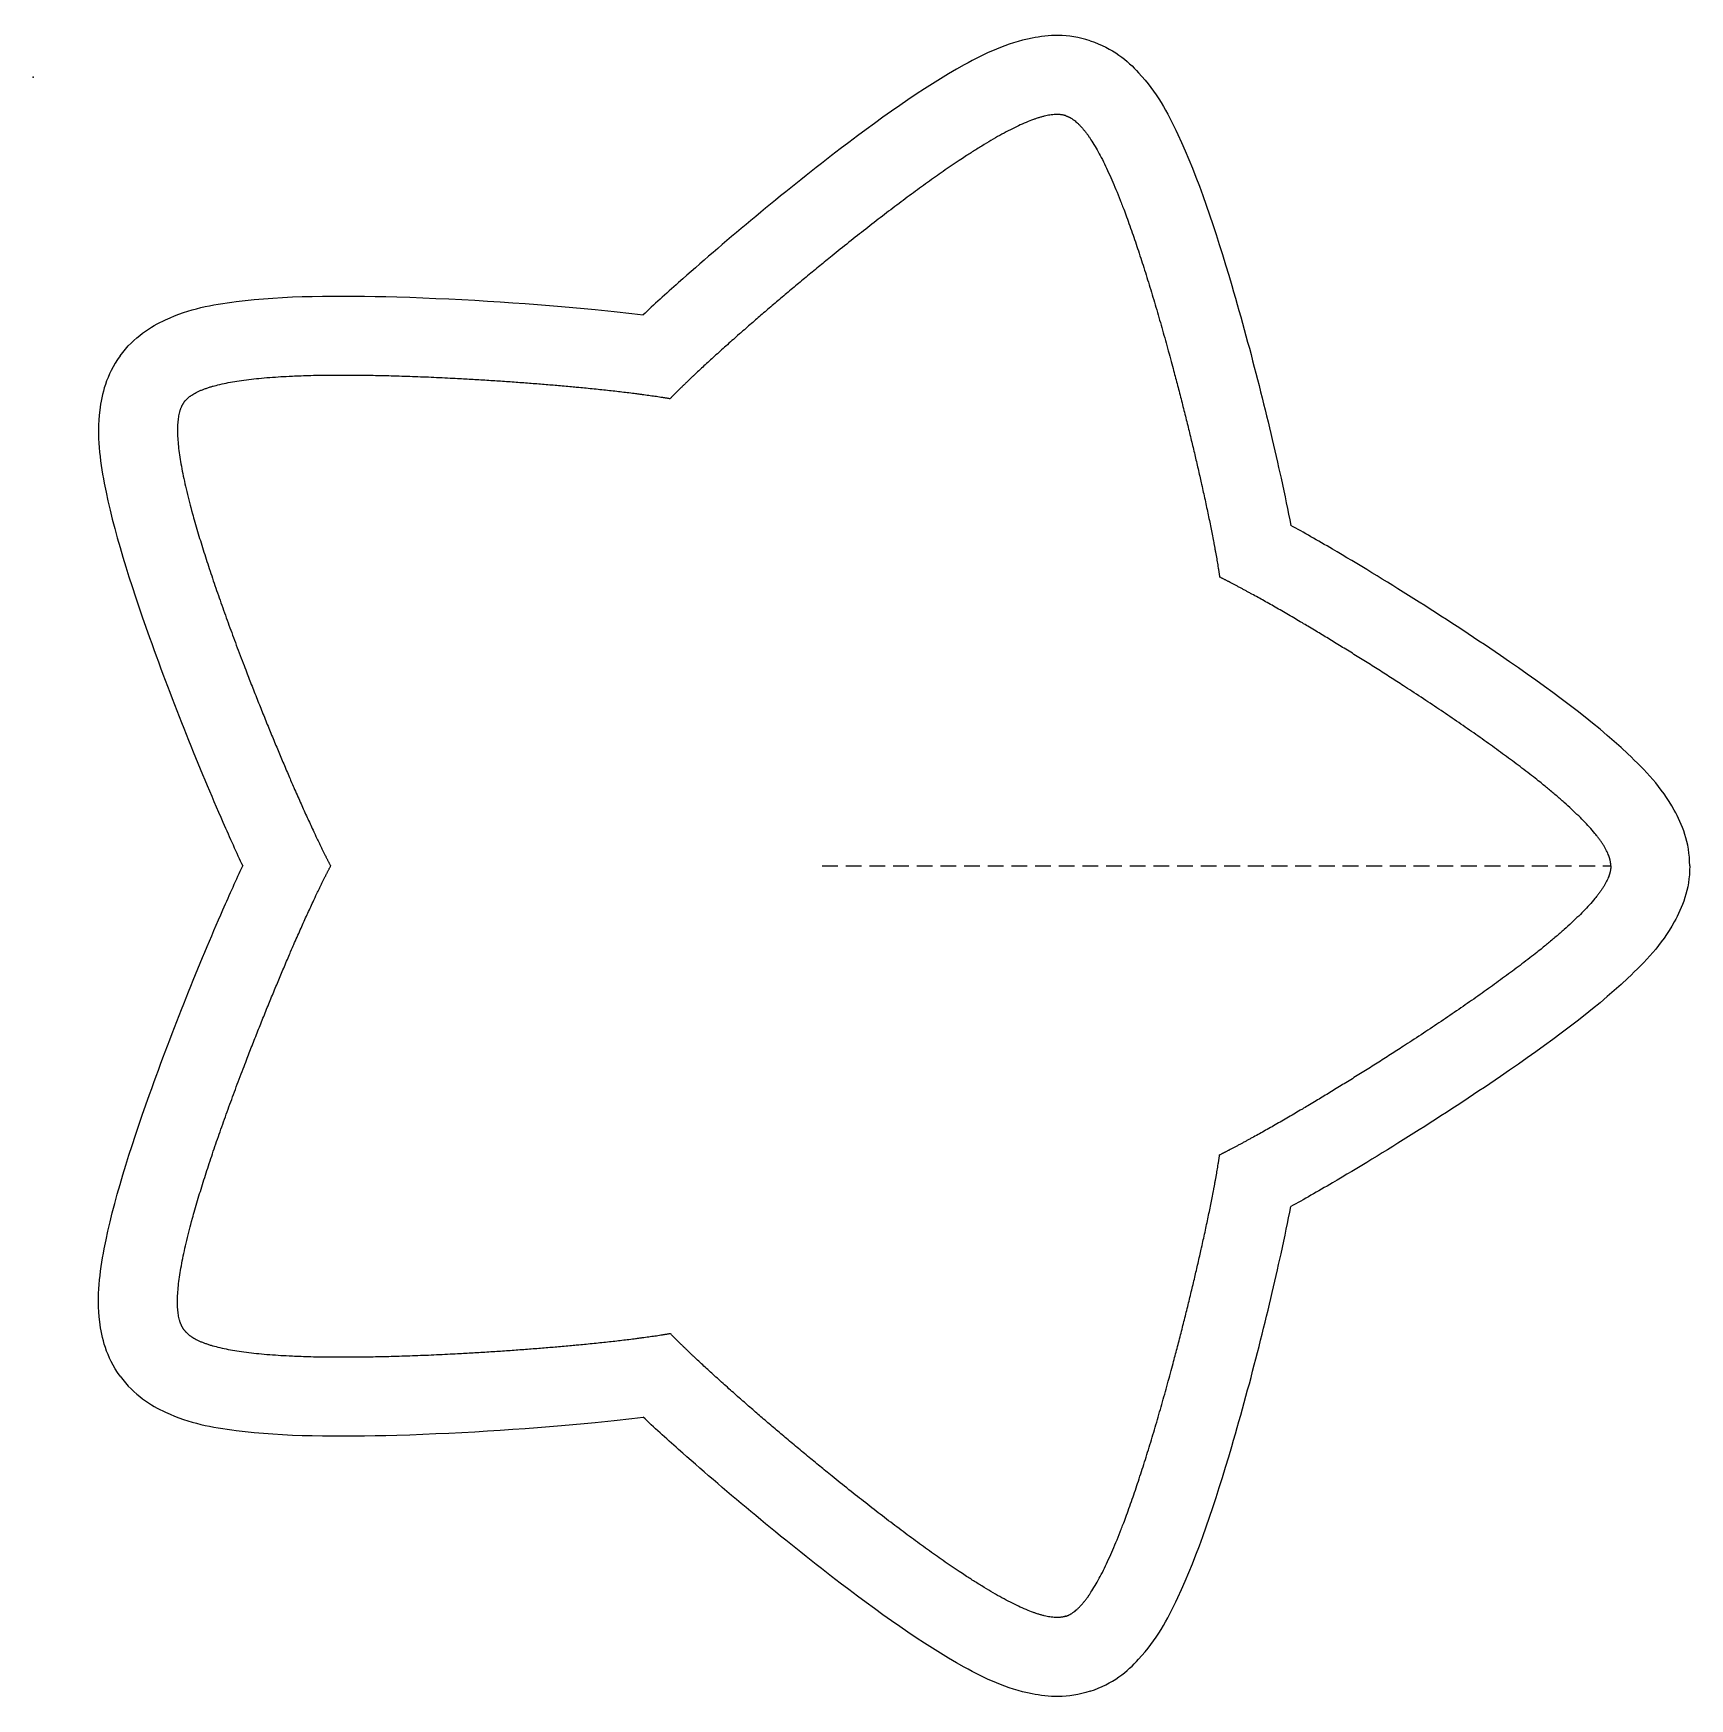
# Model space of a CAD drawing. Header units: millimetres. Extents: x 0 to 52.5, y -51.4 to 1.4.
import ezdxf

# ---------------------------------------------------------------- set-up
doc = ezdxf.new("R2010")
doc.units = ezdxf.units.MM
doc.linetypes.add('DASHED', pattern=[0.75, 0.5, -0.25])
doc.layers.get('0').update_dxf_attribs({"linetype": 'CONTINUOUS'})

msp = doc.modelspace()

# ---------------------------------------------------------------- linework, layer by layer
at = {"linetype": 'DASHED'}
msp.add_line((25, -25), (50, -25), dxfattribs=at)
msp.add_line((25, -25), (50, -25), dxfattribs=at)
msp.add_line((25, -25), (50, -25), dxfattribs=at)
msp.add_line((25, -25), (50, -25), dxfattribs=at)
msp.add_line((25, -25), (50, -25), dxfattribs=at)
msp.add_line((25, -25), (50, -25), dxfattribs=at)
msp.add_line((25, -25), (50, -25), dxfattribs=at)
msp.add_line((25, -25), (50, -25), dxfattribs=at)
for points, degree, knots in [([(33.498, 1.154), (32.778, 1.388), (32.161, 1.334), (31.66, 1.236), (30.83, 1.072), (30.191, 0.76), (29.506, 0.385), (28.19, -0.335), (26.767, -1.36), (25.304, -2.488), (23.568, -3.826), (21.829, -5.285), (20.452, -6.51), (20.044, -6.872), (19.667, -7.215), (19.326, -7.536)], 3, [0, 0, 0, 0, 0.0833903, 0.0833903, 0.0833903, 0.2216552, 0.2216552, 0.2216552, 0.487258, 0.487258, 0.487258, 0.802374, 0.802374, 0.802374, 0.895626, 0.895626, 0.895626, 0.895626]), ([(33.498, 1.154), (32.778, 1.388), (32.161, 1.334), (31.66, 1.236), (30.83, 1.072), (30.191, 0.76), (29.506, 0.385), (28.19, -0.335), (26.767, -1.36), (25.304, -2.488), (23.568, -3.826), (21.829, -5.285), (20.452, -6.51), (20.044, -6.872), (19.667, -7.215), (19.326, -7.536)], 3, [0, 0, 0, 0, 0.0833903, 0.0833903, 0.0833903, 0.2216552, 0.2216552, 0.2216552, 0.487258, 0.487258, 0.487258, 0.802374, 0.802374, 0.802374, 0.895626, 0.895626, 0.895626, 0.895626]), ([(33.498, 1.154), (32.778, 1.388), (32.161, 1.334), (31.66, 1.236), (30.83, 1.072), (30.191, 0.76), (29.506, 0.385), (28.19, -0.335), (26.767, -1.36), (25.304, -2.488), (23.568, -3.826), (21.829, -5.285), (20.452, -6.51), (20.044, -6.872), (19.667, -7.215), (19.326, -7.536)], 3, [0, 0, 0, 0, 0.0833903, 0.0833903, 0.0833903, 0.2216552, 0.2216552, 0.2216552, 0.487258, 0.487258, 0.487258, 0.802374, 0.802374, 0.802374, 0.895626, 0.895626, 0.895626, 0.895626]), ([(33.498, 1.154), (32.778, 1.388), (32.161, 1.334), (31.66, 1.236), (30.83, 1.072), (30.191, 0.76), (29.506, 0.385), (28.19, -0.335), (26.767, -1.36), (25.304, -2.488), (23.568, -3.826), (21.829, -5.285), (20.452, -6.51), (20.044, -6.872), (19.667, -7.215), (19.326, -7.536)], 3, [0, 0, 0, 0, 0.0833903, 0.0833903, 0.0833903, 0.2216552, 0.2216552, 0.2216552, 0.487258, 0.487258, 0.487258, 0.802374, 0.802374, 0.802374, 0.895626, 0.895626, 0.895626, 0.895626]), ([(33.498, 1.154), (32.778, 1.388), (32.161, 1.334), (31.66, 1.236), (30.83, 1.072), (30.191, 0.76), (29.506, 0.385), (28.19, -0.335), (26.767, -1.36), (25.304, -2.488), (23.568, -3.826), (21.829, -5.285), (20.452, -6.51), (20.044, -6.872), (19.667, -7.215), (19.326, -7.536)], 3, [0, 0, 0, 0, 0.0833903, 0.0833903, 0.0833903, 0.2216552, 0.2216552, 0.2216552, 0.487258, 0.487258, 0.487258, 0.802374, 0.802374, 0.802374, 0.895626, 0.895626, 0.895626, 0.895626]), ([(33.498, 1.154), (32.778, 1.388), (32.161, 1.334), (31.66, 1.236), (30.83, 1.072), (30.191, 0.76), (29.506, 0.385), (28.19, -0.335), (26.767, -1.36), (25.304, -2.488), (23.568, -3.826), (21.829, -5.285), (20.452, -6.51), (20.044, -6.872), (19.667, -7.215), (19.326, -7.536)], 3, [0, 0, 0, 0, 0.0833903, 0.0833903, 0.0833903, 0.2216552, 0.2216552, 0.2216552, 0.487258, 0.487258, 0.487258, 0.802374, 0.802374, 0.802374, 0.895626, 0.895626, 0.895626, 0.895626]), ([(33.498, 1.154), (32.778, 1.388), (32.161, 1.334), (31.66, 1.236), (30.83, 1.072), (30.191, 0.76), (29.506, 0.385), (28.19, -0.335), (26.767, -1.36), (25.304, -2.488), (23.568, -3.826), (21.829, -5.285), (20.452, -6.51), (20.044, -6.872), (19.667, -7.215), (19.326, -7.536)], 3, [0, 0, 0, 0, 0.0833903, 0.0833903, 0.0833903, 0.2216552, 0.2216552, 0.2216552, 0.487258, 0.487258, 0.487258, 0.802374, 0.802374, 0.802374, 0.895626, 0.895626, 0.895626, 0.895626]), ([(33.498, 1.154), (32.778, 1.388), (32.161, 1.334), (31.66, 1.236), (30.83, 1.072), (30.191, 0.76), (29.506, 0.385), (28.19, -0.335), (26.767, -1.36), (25.304, -2.488), (23.568, -3.826), (21.829, -5.285), (20.452, -6.51), (20.044, -6.872), (19.667, -7.215), (19.326, -7.536)], 3, [0, 0, 0, 0, 0.0833903, 0.0833903, 0.0833903, 0.2216552, 0.2216552, 0.2216552, 0.487258, 0.487258, 0.487258, 0.802374, 0.802374, 0.802374, 0.895626, 0.895626, 0.895626, 0.895626]), ([(33.498, 1.154), (34.218, 0.92), (34.686, 0.514), (35.033, 0.14), (35.609, -0.48), (35.942, -1.109), (36.276, -1.815), (36.917, -3.17), (37.466, -4.837), (37.986, -6.609), (38.604, -8.712), (39.153, -10.914), (39.548, -12.714), (39.665, -13.247), (39.768, -13.747), (39.856, -14.207)], 3, [0, 0, 0, 0, 0.0833903, 0.0833903, 0.0833903, 0.2216552, 0.2216552, 0.2216552, 0.487258, 0.487258, 0.487258, 0.802374, 0.802374, 0.802374, 0.895626, 0.895626, 0.895626, 0.895626]), ([(33.498, 1.154), (34.218, 0.92), (34.686, 0.514), (35.033, 0.14), (35.609, -0.48), (35.942, -1.109), (36.276, -1.815), (36.917, -3.17), (37.466, -4.837), (37.986, -6.609), (38.604, -8.712), (39.153, -10.914), (39.548, -12.714), (39.665, -13.247), (39.768, -13.747), (39.856, -14.207)], 3, [0, 0, 0, 0, 0.0833903, 0.0833903, 0.0833903, 0.2216552, 0.2216552, 0.2216552, 0.487258, 0.487258, 0.487258, 0.802374, 0.802374, 0.802374, 0.895626, 0.895626, 0.895626, 0.895626]), ([(33.498, 1.154), (34.218, 0.92), (34.686, 0.514), (35.033, 0.14), (35.609, -0.48), (35.942, -1.109), (36.276, -1.815), (36.917, -3.17), (37.466, -4.837), (37.986, -6.609), (38.604, -8.712), (39.153, -10.914), (39.548, -12.714), (39.665, -13.247), (39.768, -13.747), (39.856, -14.207)], 3, [0, 0, 0, 0, 0.0833903, 0.0833903, 0.0833903, 0.2216552, 0.2216552, 0.2216552, 0.487258, 0.487258, 0.487258, 0.802374, 0.802374, 0.802374, 0.895626, 0.895626, 0.895626, 0.895626]), ([(33.498, 1.154), (34.218, 0.92), (34.686, 0.514), (35.033, 0.14), (35.609, -0.48), (35.942, -1.109), (36.276, -1.815), (36.917, -3.17), (37.466, -4.837), (37.986, -6.609), (38.604, -8.712), (39.153, -10.914), (39.548, -12.714), (39.665, -13.247), (39.768, -13.747), (39.856, -14.207)], 3, [0, 0, 0, 0, 0.0833903, 0.0833903, 0.0833903, 0.2216552, 0.2216552, 0.2216552, 0.487258, 0.487258, 0.487258, 0.802374, 0.802374, 0.802374, 0.895626, 0.895626, 0.895626, 0.895626]), ([(33.498, 1.154), (34.218, 0.92), (34.686, 0.514), (35.033, 0.14), (35.609, -0.48), (35.942, -1.109), (36.276, -1.815), (36.917, -3.17), (37.466, -4.837), (37.986, -6.609), (38.604, -8.712), (39.153, -10.914), (39.548, -12.714), (39.665, -13.247), (39.768, -13.747), (39.856, -14.207)], 3, [0, 0, 0, 0, 0.0833903, 0.0833903, 0.0833903, 0.2216552, 0.2216552, 0.2216552, 0.487258, 0.487258, 0.487258, 0.802374, 0.802374, 0.802374, 0.895626, 0.895626, 0.895626, 0.895626]), ([(33.498, 1.154), (34.218, 0.92), (34.686, 0.514), (35.033, 0.14), (35.609, -0.48), (35.942, -1.109), (36.276, -1.815), (36.917, -3.17), (37.466, -4.837), (37.986, -6.609), (38.604, -8.712), (39.153, -10.914), (39.548, -12.714), (39.665, -13.247), (39.768, -13.747), (39.856, -14.207)], 3, [0, 0, 0, 0, 0.0833903, 0.0833903, 0.0833903, 0.2216552, 0.2216552, 0.2216552, 0.487258, 0.487258, 0.487258, 0.802374, 0.802374, 0.802374, 0.895626, 0.895626, 0.895626, 0.895626]), ([(33.498, 1.154), (34.218, 0.92), (34.686, 0.514), (35.033, 0.14), (35.609, -0.48), (35.942, -1.109), (36.276, -1.815), (36.917, -3.17), (37.466, -4.837), (37.986, -6.609), (38.604, -8.712), (39.153, -10.914), (39.548, -12.714), (39.665, -13.247), (39.768, -13.747), (39.856, -14.207)], 3, [0, 0, 0, 0, 0.0833903, 0.0833903, 0.0833903, 0.2216552, 0.2216552, 0.2216552, 0.487258, 0.487258, 0.487258, 0.802374, 0.802374, 0.802374, 0.895626, 0.895626, 0.895626, 0.895626]), ([(33.498, 1.154), (34.218, 0.92), (34.686, 0.514), (35.033, 0.14), (35.609, -0.48), (35.942, -1.109), (36.276, -1.815), (36.917, -3.17), (37.466, -4.837), (37.986, -6.609), (38.604, -8.712), (39.153, -10.914), (39.548, -12.714), (39.665, -13.247), (39.768, -13.747), (39.856, -14.207)], 3, [0, 0, 0, 0, 0.0833903, 0.0833903, 0.0833903, 0.2216552, 0.2216552, 0.2216552, 0.487258, 0.487258, 0.487258, 0.802374, 0.802374, 0.802374, 0.895626, 0.895626, 0.895626, 0.895626]), ([(32.725, -1.224), (32.501, -1.151), (31.919, -1.173), (30.647, -1.713), (28.306, -3.269), (24.998, -5.872), (22.587, -7.927), (21.185, -9.2), (20.478, -9.888), (20.187, -10.186)], 5, [0, 0, 0, 0, 0, 0, 0.2, 0.4, 0.6, 0.8, 0.989532, 0.989532, 0.989532, 0.989532, 0.989532, 0.989532]), ([(32.725, -1.224), (32.501, -1.151), (31.919, -1.173), (30.647, -1.713), (28.306, -3.269), (24.998, -5.872), (22.587, -7.927), (21.185, -9.2), (20.478, -9.888), (20.187, -10.186)], 5, [0, 0, 0, 0, 0, 0, 0.2, 0.4, 0.6, 0.8, 0.989532, 0.989532, 0.989532, 0.989532, 0.989532, 0.989532]), ([(32.725, -1.224), (32.501, -1.151), (31.919, -1.173), (30.647, -1.713), (28.306, -3.269), (24.998, -5.872), (22.587, -7.927), (21.185, -9.2), (20.478, -9.888), (20.187, -10.186)], 5, [0, 0, 0, 0, 0, 0, 0.2, 0.4, 0.6, 0.8, 0.989532, 0.989532, 0.989532, 0.989532, 0.989532, 0.989532]), ([(32.725, -1.224), (32.501, -1.151), (31.919, -1.173), (30.647, -1.713), (28.306, -3.269), (24.998, -5.872), (22.587, -7.927), (21.185, -9.2), (20.478, -9.888), (20.187, -10.186)], 5, [0, 0, 0, 0, 0, 0, 0.2, 0.4, 0.6, 0.8, 0.989532, 0.989532, 0.989532, 0.989532, 0.989532, 0.989532]), ([(32.725, -1.224), (32.501, -1.151), (31.919, -1.173), (30.647, -1.713), (28.306, -3.269), (24.998, -5.872), (22.587, -7.927), (21.185, -9.2), (20.478, -9.888), (20.187, -10.186)], 5, [0, 0, 0, 0, 0, 0, 0.2, 0.4, 0.6, 0.8, 0.989532, 0.989532, 0.989532, 0.989532, 0.989532, 0.989532]), ([(32.725, -1.224), (32.501, -1.151), (31.919, -1.173), (30.647, -1.713), (28.306, -3.269), (24.998, -5.872), (22.587, -7.927), (21.185, -9.2), (20.478, -9.888), (20.187, -10.186)], 5, [0, 0, 0, 0, 0, 0, 0.2, 0.4, 0.6, 0.8, 0.989532, 0.989532, 0.989532, 0.989532, 0.989532, 0.989532]), ([(32.725, -1.224), (32.501, -1.151), (31.919, -1.173), (30.647, -1.713), (28.306, -3.269), (24.998, -5.872), (22.587, -7.927), (21.185, -9.2), (20.478, -9.888), (20.187, -10.186)], 5, [0, 0, 0, 0, 0, 0, 0.2, 0.4, 0.6, 0.8, 0.989532, 0.989532, 0.989532, 0.989532, 0.989532, 0.989532]), ([(32.725, -1.224), (32.501, -1.151), (31.919, -1.173), (30.647, -1.713), (28.306, -3.269), (24.998, -5.872), (22.587, -7.927), (21.185, -9.2), (20.478, -9.888), (20.187, -10.186)], 5, [0, 0, 0, 0, 0, 0, 0.2, 0.4, 0.6, 0.8, 0.989532, 0.989532, 0.989532, 0.989532, 0.989532, 0.989532]), ([(32.725, -1.224), (32.95, -1.297), (33.407, -1.657), (34.119, -2.841), (35.098, -5.476), (36.245, -9.526), (36.987, -12.606), (37.373, -14.46), (37.541, -15.432), (37.602, -15.844)], 5, [0, 0, 0, 0, 0, 0, 0.2, 0.4, 0.6, 0.8, 0.989532, 0.989532, 0.989532, 0.989532, 0.989532, 0.989532]), ([(32.725, -1.224), (32.95, -1.297), (33.407, -1.657), (34.119, -2.841), (35.098, -5.476), (36.245, -9.526), (36.987, -12.606), (37.373, -14.46), (37.541, -15.432), (37.602, -15.844)], 5, [0, 0, 0, 0, 0, 0, 0.2, 0.4, 0.6, 0.8, 0.989532, 0.989532, 0.989532, 0.989532, 0.989532, 0.989532]), ([(32.725, -1.224), (32.95, -1.297), (33.407, -1.657), (34.119, -2.841), (35.098, -5.476), (36.245, -9.526), (36.987, -12.606), (37.373, -14.46), (37.541, -15.432), (37.602, -15.844)], 5, [0, 0, 0, 0, 0, 0, 0.2, 0.4, 0.6, 0.8, 0.989532, 0.989532, 0.989532, 0.989532, 0.989532, 0.989532]), ([(32.725, -1.224), (32.95, -1.297), (33.407, -1.657), (34.119, -2.841), (35.098, -5.476), (36.245, -9.526), (36.987, -12.606), (37.373, -14.46), (37.541, -15.432), (37.602, -15.844)], 5, [0, 0, 0, 0, 0, 0, 0.2, 0.4, 0.6, 0.8, 0.989532, 0.989532, 0.989532, 0.989532, 0.989532, 0.989532]), ([(32.725, -1.224), (32.95, -1.297), (33.407, -1.657), (34.119, -2.841), (35.098, -5.476), (36.245, -9.526), (36.987, -12.606), (37.373, -14.46), (37.541, -15.432), (37.602, -15.844)], 5, [0, 0, 0, 0, 0, 0, 0.2, 0.4, 0.6, 0.8, 0.989532, 0.989532, 0.989532, 0.989532, 0.989532, 0.989532]), ([(32.725, -1.224), (32.95, -1.297), (33.407, -1.657), (34.119, -2.841), (35.098, -5.476), (36.245, -9.526), (36.987, -12.606), (37.373, -14.46), (37.541, -15.432), (37.602, -15.844)], 5, [0, 0, 0, 0, 0, 0, 0.2, 0.4, 0.6, 0.8, 0.989532, 0.989532, 0.989532, 0.989532, 0.989532, 0.989532]), ([(32.725, -1.224), (32.95, -1.297), (33.407, -1.657), (34.119, -2.841), (35.098, -5.476), (36.245, -9.526), (36.987, -12.606), (37.373, -14.46), (37.541, -15.432), (37.602, -15.844)], 5, [0, 0, 0, 0, 0, 0, 0.2, 0.4, 0.6, 0.8, 0.989532, 0.989532, 0.989532, 0.989532, 0.989532, 0.989532]), ([(32.725, -1.224), (32.95, -1.297), (33.407, -1.657), (34.119, -2.841), (35.098, -5.476), (36.245, -9.526), (36.987, -12.606), (37.373, -14.46), (37.541, -15.432), (37.602, -15.844)], 5, [0, 0, 0, 0, 0, 0, 0.2, 0.4, 0.6, 0.8, 0.989532, 0.989532, 0.989532, 0.989532, 0.989532, 0.989532]), ([(2.752, -8.836), (3.197, -8.223), (3.728, -7.904), (4.191, -7.689), (4.959, -7.334), (5.659, -7.211), (6.434, -7.112), (7.921, -6.921), (9.676, -6.913), (11.522, -6.966), (13.713, -7.029), (15.977, -7.187), (17.811, -7.368), (18.354, -7.421), (18.861, -7.477), (19.326, -7.536)], 3, [0, 0, 0, 0, 0.0833903, 0.0833903, 0.0833903, 0.2216552, 0.2216552, 0.2216552, 0.487258, 0.487258, 0.487258, 0.802374, 0.802374, 0.802374, 0.895626, 0.895626, 0.895626, 0.895626]), ([(2.752, -8.836), (3.197, -8.223), (3.728, -7.904), (4.191, -7.689), (4.959, -7.334), (5.659, -7.211), (6.434, -7.112), (7.921, -6.921), (9.676, -6.913), (11.522, -6.966), (13.713, -7.029), (15.977, -7.187), (17.811, -7.368), (18.354, -7.421), (18.861, -7.477), (19.326, -7.536)], 3, [0, 0, 0, 0, 0.0833903, 0.0833903, 0.0833903, 0.2216552, 0.2216552, 0.2216552, 0.487258, 0.487258, 0.487258, 0.802374, 0.802374, 0.802374, 0.895626, 0.895626, 0.895626, 0.895626]), ([(2.752, -8.836), (3.197, -8.223), (3.728, -7.904), (4.191, -7.689), (4.959, -7.334), (5.659, -7.211), (6.434, -7.112), (7.921, -6.921), (9.676, -6.913), (11.522, -6.966), (13.713, -7.029), (15.977, -7.187), (17.811, -7.368), (18.354, -7.421), (18.861, -7.477), (19.326, -7.536)], 3, [0, 0, 0, 0, 0.0833903, 0.0833903, 0.0833903, 0.2216552, 0.2216552, 0.2216552, 0.487258, 0.487258, 0.487258, 0.802374, 0.802374, 0.802374, 0.895626, 0.895626, 0.895626, 0.895626]), ([(2.752, -8.836), (3.197, -8.223), (3.728, -7.904), (4.191, -7.689), (4.959, -7.334), (5.659, -7.211), (6.434, -7.112), (7.921, -6.921), (9.676, -6.913), (11.522, -6.966), (13.713, -7.029), (15.977, -7.187), (17.811, -7.368), (18.354, -7.421), (18.861, -7.477), (19.326, -7.536)], 3, [0, 0, 0, 0, 0.0833903, 0.0833903, 0.0833903, 0.2216552, 0.2216552, 0.2216552, 0.487258, 0.487258, 0.487258, 0.802374, 0.802374, 0.802374, 0.895626, 0.895626, 0.895626, 0.895626]), ([(2.752, -8.836), (3.197, -8.223), (3.728, -7.904), (4.191, -7.689), (4.959, -7.334), (5.659, -7.211), (6.434, -7.112), (7.921, -6.921), (9.676, -6.913), (11.522, -6.966), (13.713, -7.029), (15.977, -7.187), (17.811, -7.368), (18.354, -7.421), (18.861, -7.477), (19.326, -7.536)], 3, [0, 0, 0, 0, 0.0833903, 0.0833903, 0.0833903, 0.2216552, 0.2216552, 0.2216552, 0.487258, 0.487258, 0.487258, 0.802374, 0.802374, 0.802374, 0.895626, 0.895626, 0.895626, 0.895626]), ([(2.752, -8.836), (3.197, -8.223), (3.728, -7.904), (4.191, -7.689), (4.959, -7.334), (5.659, -7.211), (6.434, -7.112), (7.921, -6.921), (9.676, -6.913), (11.522, -6.966), (13.713, -7.029), (15.977, -7.187), (17.811, -7.368), (18.354, -7.421), (18.861, -7.477), (19.326, -7.536)], 3, [0, 0, 0, 0, 0.0833903, 0.0833903, 0.0833903, 0.2216552, 0.2216552, 0.2216552, 0.487258, 0.487258, 0.487258, 0.802374, 0.802374, 0.802374, 0.895626, 0.895626, 0.895626, 0.895626]), ([(2.752, -8.836), (3.197, -8.223), (3.728, -7.904), (4.191, -7.689), (4.959, -7.334), (5.659, -7.211), (6.434, -7.112), (7.921, -6.921), (9.676, -6.913), (11.522, -6.966), (13.713, -7.029), (15.977, -7.187), (17.811, -7.368), (18.354, -7.421), (18.861, -7.477), (19.326, -7.536)], 3, [0, 0, 0, 0, 0.0833903, 0.0833903, 0.0833903, 0.2216552, 0.2216552, 0.2216552, 0.487258, 0.487258, 0.487258, 0.802374, 0.802374, 0.802374, 0.895626, 0.895626, 0.895626, 0.895626]), ([(2.752, -8.836), (3.197, -8.223), (3.728, -7.904), (4.191, -7.689), (4.959, -7.334), (5.659, -7.211), (6.434, -7.112), (7.921, -6.921), (9.676, -6.913), (11.522, -6.966), (13.713, -7.029), (15.977, -7.187), (17.811, -7.368), (18.354, -7.421), (18.861, -7.477), (19.326, -7.536)], 3, [0, 0, 0, 0, 0.0833903, 0.0833903, 0.0833903, 0.2216552, 0.2216552, 0.2216552, 0.487258, 0.487258, 0.487258, 0.802374, 0.802374, 0.802374, 0.895626, 0.895626, 0.895626, 0.895626]), ([(2.752, -8.836), (2.307, -9.449), (2.167, -10.052), (2.106, -10.559), (2.005, -11.399), (2.105, -12.103), (2.25, -12.87), (2.528, -14.344), (3.063, -16.015), (3.684, -17.755), (4.42, -19.819), (5.27, -21.923), (6.009, -23.612), (6.228, -24.111), (6.438, -24.576), (6.637, -25)], 3, [0, 0, 0, 0, 0.0833903, 0.0833903, 0.0833903, 0.2216552, 0.2216552, 0.2216552, 0.487258, 0.487258, 0.487258, 0.802374, 0.802374, 0.802374, 0.895626, 0.895626, 0.895626, 0.895626]), ([(2.752, -8.836), (2.307, -9.449), (2.167, -10.052), (2.106, -10.559), (2.005, -11.399), (2.105, -12.103), (2.25, -12.87), (2.528, -14.344), (3.063, -16.015), (3.684, -17.755), (4.42, -19.819), (5.27, -21.923), (6.009, -23.612), (6.228, -24.111), (6.438, -24.576), (6.637, -25)], 3, [0, 0, 0, 0, 0.0833903, 0.0833903, 0.0833903, 0.2216552, 0.2216552, 0.2216552, 0.487258, 0.487258, 0.487258, 0.802374, 0.802374, 0.802374, 0.895626, 0.895626, 0.895626, 0.895626]), ([(2.752, -8.836), (2.307, -9.449), (2.167, -10.052), (2.106, -10.559), (2.005, -11.399), (2.105, -12.103), (2.25, -12.87), (2.528, -14.344), (3.063, -16.015), (3.684, -17.755), (4.42, -19.819), (5.27, -21.923), (6.009, -23.612), (6.228, -24.111), (6.438, -24.576), (6.637, -25)], 3, [0, 0, 0, 0, 0.0833903, 0.0833903, 0.0833903, 0.2216552, 0.2216552, 0.2216552, 0.487258, 0.487258, 0.487258, 0.802374, 0.802374, 0.802374, 0.895626, 0.895626, 0.895626, 0.895626]), ([(2.752, -8.836), (2.307, -9.449), (2.167, -10.052), (2.106, -10.559), (2.005, -11.399), (2.105, -12.103), (2.25, -12.87), (2.528, -14.344), (3.063, -16.015), (3.684, -17.755), (4.42, -19.819), (5.27, -21.923), (6.009, -23.612), (6.228, -24.111), (6.438, -24.576), (6.637, -25)], 3, [0, 0, 0, 0, 0.0833903, 0.0833903, 0.0833903, 0.2216552, 0.2216552, 0.2216552, 0.487258, 0.487258, 0.487258, 0.802374, 0.802374, 0.802374, 0.895626, 0.895626, 0.895626, 0.895626]), ([(2.752, -8.836), (2.307, -9.449), (2.167, -10.052), (2.106, -10.559), (2.005, -11.399), (2.105, -12.103), (2.25, -12.87), (2.528, -14.344), (3.063, -16.015), (3.684, -17.755), (4.42, -19.819), (5.27, -21.923), (6.009, -23.612), (6.228, -24.111), (6.438, -24.576), (6.637, -25)], 3, [0, 0, 0, 0, 0.0833903, 0.0833903, 0.0833903, 0.2216552, 0.2216552, 0.2216552, 0.487258, 0.487258, 0.487258, 0.802374, 0.802374, 0.802374, 0.895626, 0.895626, 0.895626, 0.895626]), ([(2.752, -8.836), (2.307, -9.449), (2.167, -10.052), (2.106, -10.559), (2.005, -11.399), (2.105, -12.103), (2.25, -12.87), (2.528, -14.344), (3.063, -16.015), (3.684, -17.755), (4.42, -19.819), (5.27, -21.923), (6.009, -23.612), (6.228, -24.111), (6.438, -24.576), (6.637, -25)], 3, [0, 0, 0, 0, 0.0833903, 0.0833903, 0.0833903, 0.2216552, 0.2216552, 0.2216552, 0.487258, 0.487258, 0.487258, 0.802374, 0.802374, 0.802374, 0.895626, 0.895626, 0.895626, 0.895626]), ([(2.752, -8.836), (2.307, -9.449), (2.167, -10.052), (2.106, -10.559), (2.005, -11.399), (2.105, -12.103), (2.25, -12.87), (2.528, -14.344), (3.063, -16.015), (3.684, -17.755), (4.42, -19.819), (5.27, -21.923), (6.009, -23.612), (6.228, -24.111), (6.438, -24.576), (6.637, -25)], 3, [0, 0, 0, 0, 0.0833903, 0.0833903, 0.0833903, 0.2216552, 0.2216552, 0.2216552, 0.487258, 0.487258, 0.487258, 0.802374, 0.802374, 0.802374, 0.895626, 0.895626, 0.895626, 0.895626]), ([(2.752, -8.836), (2.307, -9.449), (2.167, -10.052), (2.106, -10.559), (2.005, -11.399), (2.105, -12.103), (2.25, -12.87), (2.528, -14.344), (3.063, -16.015), (3.684, -17.755), (4.42, -19.819), (5.27, -21.923), (6.009, -23.612), (6.228, -24.111), (6.438, -24.576), (6.637, -25)], 3, [0, 0, 0, 0, 0.0833903, 0.0833903, 0.0833903, 0.2216552, 0.2216552, 0.2216552, 0.487258, 0.487258, 0.487258, 0.802374, 0.802374, 0.802374, 0.895626, 0.895626, 0.895626, 0.895626]), ([(4.775, -10.305), (4.913, -10.114), (5.397, -9.791), (6.743, -9.48), (9.552, -9.363), (13.759, -9.524), (16.917, -9.77), (18.799, -9.975), (19.775, -10.116), (20.187, -10.186)], 5, [0, 0, 0, 0, 0, 0, 0.2, 0.4, 0.6, 0.8, 0.989532, 0.989532, 0.989532, 0.989532, 0.989532, 0.989532]), ([(4.775, -10.305), (4.913, -10.114), (5.397, -9.791), (6.743, -9.48), (9.552, -9.363), (13.759, -9.524), (16.917, -9.77), (18.799, -9.975), (19.775, -10.116), (20.187, -10.186)], 5, [0, 0, 0, 0, 0, 0, 0.2, 0.4, 0.6, 0.8, 0.989532, 0.989532, 0.989532, 0.989532, 0.989532, 0.989532]), ([(4.775, -10.305), (4.913, -10.114), (5.397, -9.791), (6.743, -9.48), (9.552, -9.363), (13.759, -9.524), (16.917, -9.77), (18.799, -9.975), (19.775, -10.116), (20.187, -10.186)], 5, [0, 0, 0, 0, 0, 0, 0.2, 0.4, 0.6, 0.8, 0.989532, 0.989532, 0.989532, 0.989532, 0.989532, 0.989532]), ([(4.775, -10.305), (4.913, -10.114), (5.397, -9.791), (6.743, -9.48), (9.552, -9.363), (13.759, -9.524), (16.917, -9.77), (18.799, -9.975), (19.775, -10.116), (20.187, -10.186)], 5, [0, 0, 0, 0, 0, 0, 0.2, 0.4, 0.6, 0.8, 0.989532, 0.989532, 0.989532, 0.989532, 0.989532, 0.989532]), ([(4.775, -10.305), (4.913, -10.114), (5.397, -9.791), (6.743, -9.48), (9.552, -9.363), (13.759, -9.524), (16.917, -9.77), (18.799, -9.975), (19.775, -10.116), (20.187, -10.186)], 5, [0, 0, 0, 0, 0, 0, 0.2, 0.4, 0.6, 0.8, 0.989532, 0.989532, 0.989532, 0.989532, 0.989532, 0.989532]), ([(4.775, -10.305), (4.913, -10.114), (5.397, -9.791), (6.743, -9.48), (9.552, -9.363), (13.759, -9.524), (16.917, -9.77), (18.799, -9.975), (19.775, -10.116), (20.187, -10.186)], 5, [0, 0, 0, 0, 0, 0, 0.2, 0.4, 0.6, 0.8, 0.989532, 0.989532, 0.989532, 0.989532, 0.989532, 0.989532]), ([(4.775, -10.305), (4.913, -10.114), (5.397, -9.791), (6.743, -9.48), (9.552, -9.363), (13.759, -9.524), (16.917, -9.77), (18.799, -9.975), (19.775, -10.116), (20.187, -10.186)], 5, [0, 0, 0, 0, 0, 0, 0.2, 0.4, 0.6, 0.8, 0.989532, 0.989532, 0.989532, 0.989532, 0.989532, 0.989532]), ([(4.775, -10.305), (4.913, -10.114), (5.397, -9.791), (6.743, -9.48), (9.552, -9.363), (13.759, -9.524), (16.917, -9.77), (18.799, -9.975), (19.775, -10.116), (20.187, -10.186)], 5, [0, 0, 0, 0, 0, 0, 0.2, 0.4, 0.6, 0.8, 0.989532, 0.989532, 0.989532, 0.989532, 0.989532, 0.989532]), ([(4.775, -10.305), (4.636, -10.496), (4.478, -11.057), (4.598, -12.433), (5.354, -15.14), (6.807, -19.091), (8.017, -22.019), (8.795, -23.745), (9.23, -24.63), (9.424, -25)], 5, [0, 0, 0, 0, 0, 0, 0.2, 0.4, 0.6, 0.8, 0.989532, 0.989532, 0.989532, 0.989532, 0.989532, 0.989532]), ([(4.775, -10.305), (4.636, -10.496), (4.478, -11.057), (4.598, -12.433), (5.354, -15.14), (6.807, -19.091), (8.017, -22.019), (8.795, -23.745), (9.23, -24.63), (9.424, -25)], 5, [0, 0, 0, 0, 0, 0, 0.2, 0.4, 0.6, 0.8, 0.989532, 0.989532, 0.989532, 0.989532, 0.989532, 0.989532]), ([(4.775, -10.305), (4.636, -10.496), (4.478, -11.057), (4.598, -12.433), (5.354, -15.14), (6.807, -19.091), (8.017, -22.019), (8.795, -23.745), (9.23, -24.63), (9.424, -25)], 5, [0, 0, 0, 0, 0, 0, 0.2, 0.4, 0.6, 0.8, 0.989532, 0.989532, 0.989532, 0.989532, 0.989532, 0.989532]), ([(4.775, -10.305), (4.636, -10.496), (4.478, -11.057), (4.598, -12.433), (5.354, -15.14), (6.807, -19.091), (8.017, -22.019), (8.795, -23.745), (9.23, -24.63), (9.424, -25)], 5, [0, 0, 0, 0, 0, 0, 0.2, 0.4, 0.6, 0.8, 0.989532, 0.989532, 0.989532, 0.989532, 0.989532, 0.989532]), ([(4.775, -10.305), (4.636, -10.496), (4.478, -11.057), (4.598, -12.433), (5.354, -15.14), (6.807, -19.091), (8.017, -22.019), (8.795, -23.745), (9.23, -24.63), (9.424, -25)], 5, [0, 0, 0, 0, 0, 0, 0.2, 0.4, 0.6, 0.8, 0.989532, 0.989532, 0.989532, 0.989532, 0.989532, 0.989532]), ([(4.775, -10.305), (4.636, -10.496), (4.478, -11.057), (4.598, -12.433), (5.354, -15.14), (6.807, -19.091), (8.017, -22.019), (8.795, -23.745), (9.23, -24.63), (9.424, -25)], 5, [0, 0, 0, 0, 0, 0, 0.2, 0.4, 0.6, 0.8, 0.989532, 0.989532, 0.989532, 0.989532, 0.989532, 0.989532]), ([(4.775, -10.305), (4.636, -10.496), (4.478, -11.057), (4.598, -12.433), (5.354, -15.14), (6.807, -19.091), (8.017, -22.019), (8.795, -23.745), (9.23, -24.63), (9.424, -25)], 5, [0, 0, 0, 0, 0, 0, 0.2, 0.4, 0.6, 0.8, 0.989532, 0.989532, 0.989532, 0.989532, 0.989532, 0.989532]), ([(4.775, -10.305), (4.636, -10.496), (4.478, -11.057), (4.598, -12.433), (5.354, -15.14), (6.807, -19.091), (8.017, -22.019), (8.795, -23.745), (9.23, -24.63), (9.424, -25)], 5, [0, 0, 0, 0, 0, 0, 0.2, 0.4, 0.6, 0.8, 0.989532, 0.989532, 0.989532, 0.989532, 0.989532, 0.989532]), ([(52.5, -25), (52.5, -24.243), (52.258, -23.672), (52.01, -23.227), (51.598, -22.488), (51.103, -21.976), (50.535, -21.441), (49.444, -20.412), (48.029, -19.375), (46.504, -18.332), (44.695, -17.095), (42.77, -15.892), (41.18, -14.961), (40.709, -14.685), (40.266, -14.432), (39.856, -14.207)], 3, [0, 0, 0, 0, 0.0833903, 0.0833903, 0.0833903, 0.2216552, 0.2216552, 0.2216552, 0.487258, 0.487258, 0.487258, 0.802374, 0.802374, 0.802374, 0.895626, 0.895626, 0.895626, 0.895626]), ([(52.5, -25), (52.5, -24.243), (52.258, -23.672), (52.01, -23.227), (51.598, -22.488), (51.103, -21.976), (50.535, -21.441), (49.444, -20.412), (48.029, -19.375), (46.504, -18.332), (44.695, -17.095), (42.77, -15.892), (41.18, -14.961), (40.709, -14.685), (40.266, -14.432), (39.856, -14.207)], 3, [0, 0, 0, 0, 0.0833903, 0.0833903, 0.0833903, 0.2216552, 0.2216552, 0.2216552, 0.487258, 0.487258, 0.487258, 0.802374, 0.802374, 0.802374, 0.895626, 0.895626, 0.895626, 0.895626]), ([(52.5, -25), (52.5, -24.243), (52.258, -23.672), (52.01, -23.227), (51.598, -22.488), (51.103, -21.976), (50.535, -21.441), (49.444, -20.412), (48.029, -19.375), (46.504, -18.332), (44.695, -17.095), (42.77, -15.892), (41.18, -14.961), (40.709, -14.685), (40.266, -14.432), (39.856, -14.207)], 3, [0, 0, 0, 0, 0.0833903, 0.0833903, 0.0833903, 0.2216552, 0.2216552, 0.2216552, 0.487258, 0.487258, 0.487258, 0.802374, 0.802374, 0.802374, 0.895626, 0.895626, 0.895626, 0.895626]), ([(52.5, -25), (52.5, -24.243), (52.258, -23.672), (52.01, -23.227), (51.598, -22.488), (51.103, -21.976), (50.535, -21.441), (49.444, -20.412), (48.029, -19.375), (46.504, -18.332), (44.695, -17.095), (42.77, -15.892), (41.18, -14.961), (40.709, -14.685), (40.266, -14.432), (39.856, -14.207)], 3, [0, 0, 0, 0, 0.0833903, 0.0833903, 0.0833903, 0.2216552, 0.2216552, 0.2216552, 0.487258, 0.487258, 0.487258, 0.802374, 0.802374, 0.802374, 0.895626, 0.895626, 0.895626, 0.895626]), ([(52.5, -25), (52.5, -24.243), (52.258, -23.672), (52.01, -23.227), (51.598, -22.488), (51.103, -21.976), (50.535, -21.441), (49.444, -20.412), (48.029, -19.375), (46.504, -18.332), (44.695, -17.095), (42.77, -15.892), (41.18, -14.961), (40.709, -14.685), (40.266, -14.432), (39.856, -14.207)], 3, [0, 0, 0, 0, 0.0833903, 0.0833903, 0.0833903, 0.2216552, 0.2216552, 0.2216552, 0.487258, 0.487258, 0.487258, 0.802374, 0.802374, 0.802374, 0.895626, 0.895626, 0.895626, 0.895626]), ([(52.5, -25), (52.5, -24.243), (52.258, -23.672), (52.01, -23.227), (51.598, -22.488), (51.103, -21.976), (50.535, -21.441), (49.444, -20.412), (48.029, -19.375), (46.504, -18.332), (44.695, -17.095), (42.77, -15.892), (41.18, -14.961), (40.709, -14.685), (40.266, -14.432), (39.856, -14.207)], 3, [0, 0, 0, 0, 0.0833903, 0.0833903, 0.0833903, 0.2216552, 0.2216552, 0.2216552, 0.487258, 0.487258, 0.487258, 0.802374, 0.802374, 0.802374, 0.895626, 0.895626, 0.895626, 0.895626]), ([(52.5, -25), (52.5, -24.243), (52.258, -23.672), (52.01, -23.227), (51.598, -22.488), (51.103, -21.976), (50.535, -21.441), (49.444, -20.412), (48.029, -19.375), (46.504, -18.332), (44.695, -17.095), (42.77, -15.892), (41.18, -14.961), (40.709, -14.685), (40.266, -14.432), (39.856, -14.207)], 3, [0, 0, 0, 0, 0.0833903, 0.0833903, 0.0833903, 0.2216552, 0.2216552, 0.2216552, 0.487258, 0.487258, 0.487258, 0.802374, 0.802374, 0.802374, 0.895626, 0.895626, 0.895626, 0.895626]), ([(52.5, -25), (52.5, -24.243), (52.258, -23.672), (52.01, -23.227), (51.598, -22.488), (51.103, -21.976), (50.535, -21.441), (49.444, -20.412), (48.029, -19.375), (46.504, -18.332), (44.695, -17.095), (42.77, -15.892), (41.18, -14.961), (40.709, -14.685), (40.266, -14.432), (39.856, -14.207)], 3, [0, 0, 0, 0, 0.0833903, 0.0833903, 0.0833903, 0.2216552, 0.2216552, 0.2216552, 0.487258, 0.487258, 0.487258, 0.802374, 0.802374, 0.802374, 0.895626, 0.895626, 0.895626, 0.895626]), ([(50, -25), (50, -24.764), (49.799, -24.218), (48.892, -23.175), (46.689, -21.429), (43.191, -19.087), (40.491, -17.429), (38.848, -16.49), (37.975, -16.03), (37.602, -15.844)], 5, [0, 0, 0, 0, 0, 0, 0.2, 0.4, 0.6, 0.8, 0.989532, 0.989532, 0.989532, 0.989532, 0.989532, 0.989532]), ([(50, -25), (50, -24.764), (49.799, -24.218), (48.892, -23.175), (46.689, -21.429), (43.191, -19.087), (40.491, -17.429), (38.848, -16.49), (37.975, -16.03), (37.602, -15.844)], 5, [0, 0, 0, 0, 0, 0, 0.2, 0.4, 0.6, 0.8, 0.989532, 0.989532, 0.989532, 0.989532, 0.989532, 0.989532]), ([(50, -25), (50, -24.764), (49.799, -24.218), (48.892, -23.175), (46.689, -21.429), (43.191, -19.087), (40.491, -17.429), (38.848, -16.49), (37.975, -16.03), (37.602, -15.844)], 5, [0, 0, 0, 0, 0, 0, 0.2, 0.4, 0.6, 0.8, 0.989532, 0.989532, 0.989532, 0.989532, 0.989532, 0.989532]), ([(50, -25), (50, -24.764), (49.799, -24.218), (48.892, -23.175), (46.689, -21.429), (43.191, -19.087), (40.491, -17.429), (38.848, -16.49), (37.975, -16.03), (37.602, -15.844)], 5, [0, 0, 0, 0, 0, 0, 0.2, 0.4, 0.6, 0.8, 0.989532, 0.989532, 0.989532, 0.989532, 0.989532, 0.989532]), ([(50, -25), (50, -24.764), (49.799, -24.218), (48.892, -23.175), (46.689, -21.429), (43.191, -19.087), (40.491, -17.429), (38.848, -16.49), (37.975, -16.03), (37.602, -15.844)], 5, [0, 0, 0, 0, 0, 0, 0.2, 0.4, 0.6, 0.8, 0.989532, 0.989532, 0.989532, 0.989532, 0.989532, 0.989532]), ([(50, -25), (50, -24.764), (49.799, -24.218), (48.892, -23.175), (46.689, -21.429), (43.191, -19.087), (40.491, -17.429), (38.848, -16.49), (37.975, -16.03), (37.602, -15.844)], 5, [0, 0, 0, 0, 0, 0, 0.2, 0.4, 0.6, 0.8, 0.989532, 0.989532, 0.989532, 0.989532, 0.989532, 0.989532]), ([(50, -25), (50, -24.764), (49.799, -24.218), (48.892, -23.175), (46.689, -21.429), (43.191, -19.087), (40.491, -17.429), (38.848, -16.49), (37.975, -16.03), (37.602, -15.844)], 5, [0, 0, 0, 0, 0, 0, 0.2, 0.4, 0.6, 0.8, 0.989532, 0.989532, 0.989532, 0.989532, 0.989532, 0.989532]), ([(50, -25), (50, -24.764), (49.799, -24.218), (48.892, -23.175), (46.689, -21.429), (43.191, -19.087), (40.491, -17.429), (38.848, -16.49), (37.975, -16.03), (37.602, -15.844)], 5, [0, 0, 0, 0, 0, 0, 0.2, 0.4, 0.6, 0.8, 0.989532, 0.989532, 0.989532, 0.989532, 0.989532, 0.989532]), ([(2.752, -41.164), (2.307, -40.551), (2.167, -39.948), (2.106, -39.441), (2.005, -38.601), (2.105, -37.897), (2.25, -37.13), (2.528, -35.656), (3.063, -33.985), (3.684, -32.245), (4.42, -30.181), (5.27, -28.077), (6.009, -26.388), (6.228, -25.889), (6.438, -25.424), (6.637, -25)], 3, [0, 0, 0, 0, 0.0833903, 0.0833903, 0.0833903, 0.2216552, 0.2216552, 0.2216552, 0.487258, 0.487258, 0.487258, 0.802374, 0.802374, 0.802374, 0.895626, 0.895626, 0.895626, 0.895626]), ([(2.752, -41.164), (2.307, -40.551), (2.167, -39.948), (2.106, -39.441), (2.005, -38.601), (2.105, -37.897), (2.25, -37.13), (2.528, -35.656), (3.063, -33.985), (3.684, -32.245), (4.42, -30.181), (5.27, -28.077), (6.009, -26.388), (6.228, -25.889), (6.438, -25.424), (6.637, -25)], 3, [0, 0, 0, 0, 0.0833903, 0.0833903, 0.0833903, 0.2216552, 0.2216552, 0.2216552, 0.487258, 0.487258, 0.487258, 0.802374, 0.802374, 0.802374, 0.895626, 0.895626, 0.895626, 0.895626]), ([(2.752, -41.164), (2.307, -40.551), (2.167, -39.948), (2.106, -39.441), (2.005, -38.601), (2.105, -37.897), (2.25, -37.13), (2.528, -35.656), (3.063, -33.985), (3.684, -32.245), (4.42, -30.181), (5.27, -28.077), (6.009, -26.388), (6.228, -25.889), (6.438, -25.424), (6.637, -25)], 3, [0, 0, 0, 0, 0.0833903, 0.0833903, 0.0833903, 0.2216552, 0.2216552, 0.2216552, 0.487258, 0.487258, 0.487258, 0.802374, 0.802374, 0.802374, 0.895626, 0.895626, 0.895626, 0.895626]), ([(2.752, -41.164), (2.307, -40.551), (2.167, -39.948), (2.106, -39.441), (2.005, -38.601), (2.105, -37.897), (2.25, -37.13), (2.528, -35.656), (3.063, -33.985), (3.684, -32.245), (4.42, -30.181), (5.27, -28.077), (6.009, -26.388), (6.228, -25.889), (6.438, -25.424), (6.637, -25)], 3, [0, 0, 0, 0, 0.0833903, 0.0833903, 0.0833903, 0.2216552, 0.2216552, 0.2216552, 0.487258, 0.487258, 0.487258, 0.802374, 0.802374, 0.802374, 0.895626, 0.895626, 0.895626, 0.895626]), ([(2.752, -41.164), (2.307, -40.551), (2.167, -39.948), (2.106, -39.441), (2.005, -38.601), (2.105, -37.897), (2.25, -37.13), (2.528, -35.656), (3.063, -33.985), (3.684, -32.245), (4.42, -30.181), (5.27, -28.077), (6.009, -26.388), (6.228, -25.889), (6.438, -25.424), (6.637, -25)], 3, [0, 0, 0, 0, 0.0833903, 0.0833903, 0.0833903, 0.2216552, 0.2216552, 0.2216552, 0.487258, 0.487258, 0.487258, 0.802374, 0.802374, 0.802374, 0.895626, 0.895626, 0.895626, 0.895626]), ([(2.752, -41.164), (2.307, -40.551), (2.167, -39.948), (2.106, -39.441), (2.005, -38.601), (2.105, -37.897), (2.25, -37.13), (2.528, -35.656), (3.063, -33.985), (3.684, -32.245), (4.42, -30.181), (5.27, -28.077), (6.009, -26.388), (6.228, -25.889), (6.438, -25.424), (6.637, -25)], 3, [0, 0, 0, 0, 0.0833903, 0.0833903, 0.0833903, 0.2216552, 0.2216552, 0.2216552, 0.487258, 0.487258, 0.487258, 0.802374, 0.802374, 0.802374, 0.895626, 0.895626, 0.895626, 0.895626]), ([(2.752, -41.164), (2.307, -40.551), (2.167, -39.948), (2.106, -39.441), (2.005, -38.601), (2.105, -37.897), (2.25, -37.13), (2.528, -35.656), (3.063, -33.985), (3.684, -32.245), (4.42, -30.181), (5.27, -28.077), (6.009, -26.388), (6.228, -25.889), (6.438, -25.424), (6.637, -25)], 3, [0, 0, 0, 0, 0.0833903, 0.0833903, 0.0833903, 0.2216552, 0.2216552, 0.2216552, 0.487258, 0.487258, 0.487258, 0.802374, 0.802374, 0.802374, 0.895626, 0.895626, 0.895626, 0.895626]), ([(2.752, -41.164), (2.307, -40.551), (2.167, -39.948), (2.106, -39.441), (2.005, -38.601), (2.105, -37.897), (2.25, -37.13), (2.528, -35.656), (3.063, -33.985), (3.684, -32.245), (4.42, -30.181), (5.27, -28.077), (6.009, -26.388), (6.228, -25.889), (6.438, -25.424), (6.637, -25)], 3, [0, 0, 0, 0, 0.0833903, 0.0833903, 0.0833903, 0.2216552, 0.2216552, 0.2216552, 0.487258, 0.487258, 0.487258, 0.802374, 0.802374, 0.802374, 0.895626, 0.895626, 0.895626, 0.895626]), ([(4.775, -39.695), (4.636, -39.504), (4.478, -38.943), (4.598, -37.567), (5.354, -34.86), (6.807, -30.909), (8.017, -27.981), (8.795, -26.255), (9.23, -25.37), (9.424, -25)], 5, [0, 0, 0, 0, 0, 0, 0.2, 0.4, 0.6, 0.8, 0.989532, 0.989532, 0.989532, 0.989532, 0.989532, 0.989532]), ([(4.775, -39.695), (4.636, -39.504), (4.478, -38.943), (4.598, -37.567), (5.354, -34.86), (6.807, -30.909), (8.017, -27.981), (8.795, -26.255), (9.23, -25.37), (9.424, -25)], 5, [0, 0, 0, 0, 0, 0, 0.2, 0.4, 0.6, 0.8, 0.989532, 0.989532, 0.989532, 0.989532, 0.989532, 0.989532]), ([(4.775, -39.695), (4.636, -39.504), (4.478, -38.943), (4.598, -37.567), (5.354, -34.86), (6.807, -30.909), (8.017, -27.981), (8.795, -26.255), (9.23, -25.37), (9.424, -25)], 5, [0, 0, 0, 0, 0, 0, 0.2, 0.4, 0.6, 0.8, 0.989532, 0.989532, 0.989532, 0.989532, 0.989532, 0.989532]), ([(4.775, -39.695), (4.636, -39.504), (4.478, -38.943), (4.598, -37.567), (5.354, -34.86), (6.807, -30.909), (8.017, -27.981), (8.795, -26.255), (9.23, -25.37), (9.424, -25)], 5, [0, 0, 0, 0, 0, 0, 0.2, 0.4, 0.6, 0.8, 0.989532, 0.989532, 0.989532, 0.989532, 0.989532, 0.989532]), ([(4.775, -39.695), (4.636, -39.504), (4.478, -38.943), (4.598, -37.567), (5.354, -34.86), (6.807, -30.909), (8.017, -27.981), (8.795, -26.255), (9.23, -25.37), (9.424, -25)], 5, [0, 0, 0, 0, 0, 0, 0.2, 0.4, 0.6, 0.8, 0.989532, 0.989532, 0.989532, 0.989532, 0.989532, 0.989532]), ([(4.775, -39.695), (4.636, -39.504), (4.478, -38.943), (4.598, -37.567), (5.354, -34.86), (6.807, -30.909), (8.017, -27.981), (8.795, -26.255), (9.23, -25.37), (9.424, -25)], 5, [0, 0, 0, 0, 0, 0, 0.2, 0.4, 0.6, 0.8, 0.989532, 0.989532, 0.989532, 0.989532, 0.989532, 0.989532]), ([(4.775, -39.695), (4.636, -39.504), (4.478, -38.943), (4.598, -37.567), (5.354, -34.86), (6.807, -30.909), (8.017, -27.981), (8.795, -26.255), (9.23, -25.37), (9.424, -25)], 5, [0, 0, 0, 0, 0, 0, 0.2, 0.4, 0.6, 0.8, 0.989532, 0.989532, 0.989532, 0.989532, 0.989532, 0.989532]), ([(4.775, -39.695), (4.636, -39.504), (4.478, -38.943), (4.598, -37.567), (5.354, -34.86), (6.807, -30.909), (8.017, -27.981), (8.795, -26.255), (9.23, -25.37), (9.424, -25)], 5, [0, 0, 0, 0, 0, 0, 0.2, 0.4, 0.6, 0.8, 0.989532, 0.989532, 0.989532, 0.989532, 0.989532, 0.989532]), ([(50, -25), (50, -25.236), (49.799, -25.782), (48.892, -26.825), (46.689, -28.571), (43.191, -30.913), (40.491, -32.571), (38.848, -33.51), (37.975, -33.97), (37.602, -34.156)], 5, [0, 0, 0, 0, 0, 0, 0.2, 0.4, 0.6, 0.8, 0.989532, 0.989532, 0.989532, 0.989532, 0.989532, 0.989532]), ([(50, -25), (50, -25.236), (49.799, -25.782), (48.892, -26.825), (46.689, -28.571), (43.191, -30.913), (40.491, -32.571), (38.848, -33.51), (37.975, -33.97), (37.602, -34.156)], 5, [0, 0, 0, 0, 0, 0, 0.2, 0.4, 0.6, 0.8, 0.989532, 0.989532, 0.989532, 0.989532, 0.989532, 0.989532]), ([(50, -25), (50, -25.236), (49.799, -25.782), (48.892, -26.825), (46.689, -28.571), (43.191, -30.913), (40.491, -32.571), (38.848, -33.51), (37.975, -33.97), (37.602, -34.156)], 5, [0, 0, 0, 0, 0, 0, 0.2, 0.4, 0.6, 0.8, 0.989532, 0.989532, 0.989532, 0.989532, 0.989532, 0.989532]), ([(50, -25), (50, -25.236), (49.799, -25.782), (48.892, -26.825), (46.689, -28.571), (43.191, -30.913), (40.491, -32.571), (38.848, -33.51), (37.975, -33.97), (37.602, -34.156)], 5, [0, 0, 0, 0, 0, 0, 0.2, 0.4, 0.6, 0.8, 0.989532, 0.989532, 0.989532, 0.989532, 0.989532, 0.989532]), ([(50, -25), (50, -25.236), (49.799, -25.782), (48.892, -26.825), (46.689, -28.571), (43.191, -30.913), (40.491, -32.571), (38.848, -33.51), (37.975, -33.97), (37.602, -34.156)], 5, [0, 0, 0, 0, 0, 0, 0.2, 0.4, 0.6, 0.8, 0.989532, 0.989532, 0.989532, 0.989532, 0.989532, 0.989532]), ([(50, -25), (50, -25.236), (49.799, -25.782), (48.892, -26.825), (46.689, -28.571), (43.191, -30.913), (40.491, -32.571), (38.848, -33.51), (37.975, -33.97), (37.602, -34.156)], 5, [0, 0, 0, 0, 0, 0, 0.2, 0.4, 0.6, 0.8, 0.989532, 0.989532, 0.989532, 0.989532, 0.989532, 0.989532]), ([(50, -25), (50, -25.236), (49.799, -25.782), (48.892, -26.825), (46.689, -28.571), (43.191, -30.913), (40.491, -32.571), (38.848, -33.51), (37.975, -33.97), (37.602, -34.156)], 5, [0, 0, 0, 0, 0, 0, 0.2, 0.4, 0.6, 0.8, 0.989532, 0.989532, 0.989532, 0.989532, 0.989532, 0.989532]), ([(50, -25), (50, -25.236), (49.799, -25.782), (48.892, -26.825), (46.689, -28.571), (43.191, -30.913), (40.491, -32.571), (38.848, -33.51), (37.975, -33.97), (37.602, -34.156)], 5, [0, 0, 0, 0, 0, 0, 0.2, 0.4, 0.6, 0.8, 0.989532, 0.989532, 0.989532, 0.989532, 0.989532, 0.989532]), ([(52.5, -25), (52.5, -25.757), (52.258, -26.328), (52.01, -26.773), (51.598, -27.512), (51.103, -28.024), (50.535, -28.559), (49.444, -29.588), (48.029, -30.625), (46.504, -31.668), (44.695, -32.905), (42.77, -34.108), (41.18, -35.039), (40.709, -35.315), (40.266, -35.568), (39.856, -35.793)], 3, [0, 0, 0, 0, 0.0833903, 0.0833903, 0.0833903, 0.2216552, 0.2216552, 0.2216552, 0.487258, 0.487258, 0.487258, 0.802374, 0.802374, 0.802374, 0.895626, 0.895626, 0.895626, 0.895626]), ([(52.5, -25), (52.5, -25.757), (52.258, -26.328), (52.01, -26.773), (51.598, -27.512), (51.103, -28.024), (50.535, -28.559), (49.444, -29.588), (48.029, -30.625), (46.504, -31.668), (44.695, -32.905), (42.77, -34.108), (41.18, -35.039), (40.709, -35.315), (40.266, -35.568), (39.856, -35.793)], 3, [0, 0, 0, 0, 0.0833903, 0.0833903, 0.0833903, 0.2216552, 0.2216552, 0.2216552, 0.487258, 0.487258, 0.487258, 0.802374, 0.802374, 0.802374, 0.895626, 0.895626, 0.895626, 0.895626]), ([(52.5, -25), (52.5, -25.757), (52.258, -26.328), (52.01, -26.773), (51.598, -27.512), (51.103, -28.024), (50.535, -28.559), (49.444, -29.588), (48.029, -30.625), (46.504, -31.668), (44.695, -32.905), (42.77, -34.108), (41.18, -35.039), (40.709, -35.315), (40.266, -35.568), (39.856, -35.793)], 3, [0, 0, 0, 0, 0.0833903, 0.0833903, 0.0833903, 0.2216552, 0.2216552, 0.2216552, 0.487258, 0.487258, 0.487258, 0.802374, 0.802374, 0.802374, 0.895626, 0.895626, 0.895626, 0.895626]), ([(52.5, -25), (52.5, -25.757), (52.258, -26.328), (52.01, -26.773), (51.598, -27.512), (51.103, -28.024), (50.535, -28.559), (49.444, -29.588), (48.029, -30.625), (46.504, -31.668), (44.695, -32.905), (42.77, -34.108), (41.18, -35.039), (40.709, -35.315), (40.266, -35.568), (39.856, -35.793)], 3, [0, 0, 0, 0, 0.0833903, 0.0833903, 0.0833903, 0.2216552, 0.2216552, 0.2216552, 0.487258, 0.487258, 0.487258, 0.802374, 0.802374, 0.802374, 0.895626, 0.895626, 0.895626, 0.895626]), ([(52.5, -25), (52.5, -25.757), (52.258, -26.328), (52.01, -26.773), (51.598, -27.512), (51.103, -28.024), (50.535, -28.559), (49.444, -29.588), (48.029, -30.625), (46.504, -31.668), (44.695, -32.905), (42.77, -34.108), (41.18, -35.039), (40.709, -35.315), (40.266, -35.568), (39.856, -35.793)], 3, [0, 0, 0, 0, 0.0833903, 0.0833903, 0.0833903, 0.2216552, 0.2216552, 0.2216552, 0.487258, 0.487258, 0.487258, 0.802374, 0.802374, 0.802374, 0.895626, 0.895626, 0.895626, 0.895626]), ([(52.5, -25), (52.5, -25.757), (52.258, -26.328), (52.01, -26.773), (51.598, -27.512), (51.103, -28.024), (50.535, -28.559), (49.444, -29.588), (48.029, -30.625), (46.504, -31.668), (44.695, -32.905), (42.77, -34.108), (41.18, -35.039), (40.709, -35.315), (40.266, -35.568), (39.856, -35.793)], 3, [0, 0, 0, 0, 0.0833903, 0.0833903, 0.0833903, 0.2216552, 0.2216552, 0.2216552, 0.487258, 0.487258, 0.487258, 0.802374, 0.802374, 0.802374, 0.895626, 0.895626, 0.895626, 0.895626]), ([(52.5, -25), (52.5, -25.757), (52.258, -26.328), (52.01, -26.773), (51.598, -27.512), (51.103, -28.024), (50.535, -28.559), (49.444, -29.588), (48.029, -30.625), (46.504, -31.668), (44.695, -32.905), (42.77, -34.108), (41.18, -35.039), (40.709, -35.315), (40.266, -35.568), (39.856, -35.793)], 3, [0, 0, 0, 0, 0.0833903, 0.0833903, 0.0833903, 0.2216552, 0.2216552, 0.2216552, 0.487258, 0.487258, 0.487258, 0.802374, 0.802374, 0.802374, 0.895626, 0.895626, 0.895626, 0.895626]), ([(52.5, -25), (52.5, -25.757), (52.258, -26.328), (52.01, -26.773), (51.598, -27.512), (51.103, -28.024), (50.535, -28.559), (49.444, -29.588), (48.029, -30.625), (46.504, -31.668), (44.695, -32.905), (42.77, -34.108), (41.18, -35.039), (40.709, -35.315), (40.266, -35.568), (39.856, -35.793)], 3, [0, 0, 0, 0, 0.0833903, 0.0833903, 0.0833903, 0.2216552, 0.2216552, 0.2216552, 0.487258, 0.487258, 0.487258, 0.802374, 0.802374, 0.802374, 0.895626, 0.895626, 0.895626, 0.895626]), ([(32.725, -48.776), (32.95, -48.703), (33.407, -48.343), (34.119, -47.159), (35.098, -44.524), (36.245, -40.474), (36.987, -37.394), (37.373, -35.54), (37.541, -34.568), (37.602, -34.156)], 5, [0, 0, 0, 0, 0, 0, 0.2, 0.4, 0.6, 0.8, 0.989532, 0.989532, 0.989532, 0.989532, 0.989532, 0.989532]), ([(32.725, -48.776), (32.95, -48.703), (33.407, -48.343), (34.119, -47.159), (35.098, -44.524), (36.245, -40.474), (36.987, -37.394), (37.373, -35.54), (37.541, -34.568), (37.602, -34.156)], 5, [0, 0, 0, 0, 0, 0, 0.2, 0.4, 0.6, 0.8, 0.989532, 0.989532, 0.989532, 0.989532, 0.989532, 0.989532]), ([(32.725, -48.776), (32.95, -48.703), (33.407, -48.343), (34.119, -47.159), (35.098, -44.524), (36.245, -40.474), (36.987, -37.394), (37.373, -35.54), (37.541, -34.568), (37.602, -34.156)], 5, [0, 0, 0, 0, 0, 0, 0.2, 0.4, 0.6, 0.8, 0.989532, 0.989532, 0.989532, 0.989532, 0.989532, 0.989532]), ([(32.725, -48.776), (32.95, -48.703), (33.407, -48.343), (34.119, -47.159), (35.098, -44.524), (36.245, -40.474), (36.987, -37.394), (37.373, -35.54), (37.541, -34.568), (37.602, -34.156)], 5, [0, 0, 0, 0, 0, 0, 0.2, 0.4, 0.6, 0.8, 0.989532, 0.989532, 0.989532, 0.989532, 0.989532, 0.989532]), ([(32.725, -48.776), (32.95, -48.703), (33.407, -48.343), (34.119, -47.159), (35.098, -44.524), (36.245, -40.474), (36.987, -37.394), (37.373, -35.54), (37.541, -34.568), (37.602, -34.156)], 5, [0, 0, 0, 0, 0, 0, 0.2, 0.4, 0.6, 0.8, 0.989532, 0.989532, 0.989532, 0.989532, 0.989532, 0.989532]), ([(32.725, -48.776), (32.95, -48.703), (33.407, -48.343), (34.119, -47.159), (35.098, -44.524), (36.245, -40.474), (36.987, -37.394), (37.373, -35.54), (37.541, -34.568), (37.602, -34.156)], 5, [0, 0, 0, 0, 0, 0, 0.2, 0.4, 0.6, 0.8, 0.989532, 0.989532, 0.989532, 0.989532, 0.989532, 0.989532]), ([(32.725, -48.776), (32.95, -48.703), (33.407, -48.343), (34.119, -47.159), (35.098, -44.524), (36.245, -40.474), (36.987, -37.394), (37.373, -35.54), (37.541, -34.568), (37.602, -34.156)], 5, [0, 0, 0, 0, 0, 0, 0.2, 0.4, 0.6, 0.8, 0.989532, 0.989532, 0.989532, 0.989532, 0.989532, 0.989532]), ([(32.725, -48.776), (32.95, -48.703), (33.407, -48.343), (34.119, -47.159), (35.098, -44.524), (36.245, -40.474), (36.987, -37.394), (37.373, -35.54), (37.541, -34.568), (37.602, -34.156)], 5, [0, 0, 0, 0, 0, 0, 0.2, 0.4, 0.6, 0.8, 0.989532, 0.989532, 0.989532, 0.989532, 0.989532, 0.989532]), ([(32.725, -48.776), (32.95, -48.703), (33.407, -48.343), (34.119, -47.159), (35.098, -44.524), (36.245, -40.474), (36.987, -37.394), (37.373, -35.54), (37.541, -34.568), (37.602, -34.156)], 5, [0, 0, 0, 0, 0, 0, 0.2, 0.4, 0.6, 0.8, 0.989532, 0.989532, 0.989532, 0.989532, 0.989532, 0.989532]), ([(33.498, -51.154), (34.218, -50.92), (34.686, -50.514), (35.033, -50.14), (35.609, -49.52), (35.942, -48.891), (36.276, -48.185), (36.917, -46.83), (37.466, -45.163), (37.986, -43.391), (38.604, -41.288), (39.153, -39.086), (39.548, -37.286), (39.665, -36.753), (39.768, -36.253), (39.856, -35.793)], 3, [0, 0, 0, 0, 0.0833903, 0.0833903, 0.0833903, 0.2216552, 0.2216552, 0.2216552, 0.487258, 0.487258, 0.487258, 0.802374, 0.802374, 0.802374, 0.895626, 0.895626, 0.895626, 0.895626]), ([(33.498, -51.154), (34.218, -50.92), (34.686, -50.514), (35.033, -50.14), (35.609, -49.52), (35.942, -48.891), (36.276, -48.185), (36.917, -46.83), (37.466, -45.163), (37.986, -43.391), (38.604, -41.288), (39.153, -39.086), (39.548, -37.286), (39.665, -36.753), (39.768, -36.253), (39.856, -35.793)], 3, [0, 0, 0, 0, 0.0833903, 0.0833903, 0.0833903, 0.2216552, 0.2216552, 0.2216552, 0.487258, 0.487258, 0.487258, 0.802374, 0.802374, 0.802374, 0.895626, 0.895626, 0.895626, 0.895626]), ([(33.498, -51.154), (34.218, -50.92), (34.686, -50.514), (35.033, -50.14), (35.609, -49.52), (35.942, -48.891), (36.276, -48.185), (36.917, -46.83), (37.466, -45.163), (37.986, -43.391), (38.604, -41.288), (39.153, -39.086), (39.548, -37.286), (39.665, -36.753), (39.768, -36.253), (39.856, -35.793)], 3, [0, 0, 0, 0, 0.0833903, 0.0833903, 0.0833903, 0.2216552, 0.2216552, 0.2216552, 0.487258, 0.487258, 0.487258, 0.802374, 0.802374, 0.802374, 0.895626, 0.895626, 0.895626, 0.895626]), ([(33.498, -51.154), (34.218, -50.92), (34.686, -50.514), (35.033, -50.14), (35.609, -49.52), (35.942, -48.891), (36.276, -48.185), (36.917, -46.83), (37.466, -45.163), (37.986, -43.391), (38.604, -41.288), (39.153, -39.086), (39.548, -37.286), (39.665, -36.753), (39.768, -36.253), (39.856, -35.793)], 3, [0, 0, 0, 0, 0.0833903, 0.0833903, 0.0833903, 0.2216552, 0.2216552, 0.2216552, 0.487258, 0.487258, 0.487258, 0.802374, 0.802374, 0.802374, 0.895626, 0.895626, 0.895626, 0.895626]), ([(33.498, -51.154), (34.218, -50.92), (34.686, -50.514), (35.033, -50.14), (35.609, -49.52), (35.942, -48.891), (36.276, -48.185), (36.917, -46.83), (37.466, -45.163), (37.986, -43.391), (38.604, -41.288), (39.153, -39.086), (39.548, -37.286), (39.665, -36.753), (39.768, -36.253), (39.856, -35.793)], 3, [0, 0, 0, 0, 0.0833903, 0.0833903, 0.0833903, 0.2216552, 0.2216552, 0.2216552, 0.487258, 0.487258, 0.487258, 0.802374, 0.802374, 0.802374, 0.895626, 0.895626, 0.895626, 0.895626]), ([(33.498, -51.154), (34.218, -50.92), (34.686, -50.514), (35.033, -50.14), (35.609, -49.52), (35.942, -48.891), (36.276, -48.185), (36.917, -46.83), (37.466, -45.163), (37.986, -43.391), (38.604, -41.288), (39.153, -39.086), (39.548, -37.286), (39.665, -36.753), (39.768, -36.253), (39.856, -35.793)], 3, [0, 0, 0, 0, 0.0833903, 0.0833903, 0.0833903, 0.2216552, 0.2216552, 0.2216552, 0.487258, 0.487258, 0.487258, 0.802374, 0.802374, 0.802374, 0.895626, 0.895626, 0.895626, 0.895626]), ([(33.498, -51.154), (34.218, -50.92), (34.686, -50.514), (35.033, -50.14), (35.609, -49.52), (35.942, -48.891), (36.276, -48.185), (36.917, -46.83), (37.466, -45.163), (37.986, -43.391), (38.604, -41.288), (39.153, -39.086), (39.548, -37.286), (39.665, -36.753), (39.768, -36.253), (39.856, -35.793)], 3, [0, 0, 0, 0, 0.0833903, 0.0833903, 0.0833903, 0.2216552, 0.2216552, 0.2216552, 0.487258, 0.487258, 0.487258, 0.802374, 0.802374, 0.802374, 0.895626, 0.895626, 0.895626, 0.895626]), ([(33.498, -51.154), (34.218, -50.92), (34.686, -50.514), (35.033, -50.14), (35.609, -49.52), (35.942, -48.891), (36.276, -48.185), (36.917, -46.83), (37.466, -45.163), (37.986, -43.391), (38.604, -41.288), (39.153, -39.086), (39.548, -37.286), (39.665, -36.753), (39.768, -36.253), (39.856, -35.793)], 3, [0, 0, 0, 0, 0.0833903, 0.0833903, 0.0833903, 0.2216552, 0.2216552, 0.2216552, 0.487258, 0.487258, 0.487258, 0.802374, 0.802374, 0.802374, 0.895626, 0.895626, 0.895626, 0.895626]), ([(4.775, -39.695), (4.913, -39.886), (5.397, -40.209), (6.743, -40.52), (9.552, -40.637), (13.759, -40.476), (16.917, -40.23), (18.799, -40.025), (19.775, -39.884), (20.187, -39.814)], 5, [0, 0, 0, 0, 0, 0, 0.2, 0.4, 0.6, 0.8, 0.989532, 0.989532, 0.989532, 0.989532, 0.989532, 0.989532]), ([(4.775, -39.695), (4.913, -39.886), (5.397, -40.209), (6.743, -40.52), (9.552, -40.637), (13.759, -40.476), (16.917, -40.23), (18.799, -40.025), (19.775, -39.884), (20.187, -39.814)], 5, [0, 0, 0, 0, 0, 0, 0.2, 0.4, 0.6, 0.8, 0.989532, 0.989532, 0.989532, 0.989532, 0.989532, 0.989532]), ([(4.775, -39.695), (4.913, -39.886), (5.397, -40.209), (6.743, -40.52), (9.552, -40.637), (13.759, -40.476), (16.917, -40.23), (18.799, -40.025), (19.775, -39.884), (20.187, -39.814)], 5, [0, 0, 0, 0, 0, 0, 0.2, 0.4, 0.6, 0.8, 0.989532, 0.989532, 0.989532, 0.989532, 0.989532, 0.989532]), ([(4.775, -39.695), (4.913, -39.886), (5.397, -40.209), (6.743, -40.52), (9.552, -40.637), (13.759, -40.476), (16.917, -40.23), (18.799, -40.025), (19.775, -39.884), (20.187, -39.814)], 5, [0, 0, 0, 0, 0, 0, 0.2, 0.4, 0.6, 0.8, 0.989532, 0.989532, 0.989532, 0.989532, 0.989532, 0.989532]), ([(4.775, -39.695), (4.913, -39.886), (5.397, -40.209), (6.743, -40.52), (9.552, -40.637), (13.759, -40.476), (16.917, -40.23), (18.799, -40.025), (19.775, -39.884), (20.187, -39.814)], 5, [0, 0, 0, 0, 0, 0, 0.2, 0.4, 0.6, 0.8, 0.989532, 0.989532, 0.989532, 0.989532, 0.989532, 0.989532]), ([(4.775, -39.695), (4.913, -39.886), (5.397, -40.209), (6.743, -40.52), (9.552, -40.637), (13.759, -40.476), (16.917, -40.23), (18.799, -40.025), (19.775, -39.884), (20.187, -39.814)], 5, [0, 0, 0, 0, 0, 0, 0.2, 0.4, 0.6, 0.8, 0.989532, 0.989532, 0.989532, 0.989532, 0.989532, 0.989532]), ([(4.775, -39.695), (4.913, -39.886), (5.397, -40.209), (6.743, -40.52), (9.552, -40.637), (13.759, -40.476), (16.917, -40.23), (18.799, -40.025), (19.775, -39.884), (20.187, -39.814)], 5, [0, 0, 0, 0, 0, 0, 0.2, 0.4, 0.6, 0.8, 0.989532, 0.989532, 0.989532, 0.989532, 0.989532, 0.989532]), ([(4.775, -39.695), (4.913, -39.886), (5.397, -40.209), (6.743, -40.52), (9.552, -40.637), (13.759, -40.476), (16.917, -40.23), (18.799, -40.025), (19.775, -39.884), (20.187, -39.814)], 5, [0, 0, 0, 0, 0, 0, 0.2, 0.4, 0.6, 0.8, 0.989532, 0.989532, 0.989532, 0.989532, 0.989532, 0.989532]), ([(32.725, -48.776), (32.501, -48.849), (31.919, -48.827), (30.647, -48.287), (28.306, -46.731), (24.998, -44.128), (22.587, -42.073), (21.185, -40.8), (20.478, -40.112), (20.187, -39.814)], 5, [0, 0, 0, 0, 0, 0, 0.2, 0.4, 0.6, 0.8, 0.989532, 0.989532, 0.989532, 0.989532, 0.989532, 0.989532]), ([(32.725, -48.776), (32.501, -48.849), (31.919, -48.827), (30.647, -48.287), (28.306, -46.731), (24.998, -44.128), (22.587, -42.073), (21.185, -40.8), (20.478, -40.112), (20.187, -39.814)], 5, [0, 0, 0, 0, 0, 0, 0.2, 0.4, 0.6, 0.8, 0.989532, 0.989532, 0.989532, 0.989532, 0.989532, 0.989532]), ([(32.725, -48.776), (32.501, -48.849), (31.919, -48.827), (30.647, -48.287), (28.306, -46.731), (24.998, -44.128), (22.587, -42.073), (21.185, -40.8), (20.478, -40.112), (20.187, -39.814)], 5, [0, 0, 0, 0, 0, 0, 0.2, 0.4, 0.6, 0.8, 0.989532, 0.989532, 0.989532, 0.989532, 0.989532, 0.989532]), ([(32.725, -48.776), (32.501, -48.849), (31.919, -48.827), (30.647, -48.287), (28.306, -46.731), (24.998, -44.128), (22.587, -42.073), (21.185, -40.8), (20.478, -40.112), (20.187, -39.814)], 5, [0, 0, 0, 0, 0, 0, 0.2, 0.4, 0.6, 0.8, 0.989532, 0.989532, 0.989532, 0.989532, 0.989532, 0.989532]), ([(32.725, -48.776), (32.501, -48.849), (31.919, -48.827), (30.647, -48.287), (28.306, -46.731), (24.998, -44.128), (22.587, -42.073), (21.185, -40.8), (20.478, -40.112), (20.187, -39.814)], 5, [0, 0, 0, 0, 0, 0, 0.2, 0.4, 0.6, 0.8, 0.989532, 0.989532, 0.989532, 0.989532, 0.989532, 0.989532]), ([(32.725, -48.776), (32.501, -48.849), (31.919, -48.827), (30.647, -48.287), (28.306, -46.731), (24.998, -44.128), (22.587, -42.073), (21.185, -40.8), (20.478, -40.112), (20.187, -39.814)], 5, [0, 0, 0, 0, 0, 0, 0.2, 0.4, 0.6, 0.8, 0.989532, 0.989532, 0.989532, 0.989532, 0.989532, 0.989532]), ([(32.725, -48.776), (32.501, -48.849), (31.919, -48.827), (30.647, -48.287), (28.306, -46.731), (24.998, -44.128), (22.587, -42.073), (21.185, -40.8), (20.478, -40.112), (20.187, -39.814)], 5, [0, 0, 0, 0, 0, 0, 0.2, 0.4, 0.6, 0.8, 0.989532, 0.989532, 0.989532, 0.989532, 0.989532, 0.989532]), ([(32.725, -48.776), (32.501, -48.849), (31.919, -48.827), (30.647, -48.287), (28.306, -46.731), (24.998, -44.128), (22.587, -42.073), (21.185, -40.8), (20.478, -40.112), (20.187, -39.814)], 5, [0, 0, 0, 0, 0, 0, 0.2, 0.4, 0.6, 0.8, 0.989532, 0.989532, 0.989532, 0.989532, 0.989532, 0.989532]), ([(32.725, -48.776), (32.501, -48.849), (31.919, -48.827), (30.647, -48.287), (28.306, -46.731), (24.998, -44.128), (22.587, -42.073), (21.185, -40.8), (20.478, -40.112), (20.187, -39.814)], 5, [0, 0, 0, 0, 0, 0, 0.2, 0.4, 0.6, 0.8, 0.989532, 0.989532, 0.989532, 0.989532, 0.989532, 0.989532]), ([(2.752, -41.164), (3.197, -41.777), (3.728, -42.096), (4.191, -42.311), (4.959, -42.666), (5.659, -42.789), (6.434, -42.888), (7.921, -43.079), (9.676, -43.087), (11.522, -43.034), (13.713, -42.971), (15.977, -42.813), (17.811, -42.632), (18.354, -42.579), (18.861, -42.523), (19.326, -42.464)], 3, [0, 0, 0, 0, 0.0833903, 0.0833903, 0.0833903, 0.2216552, 0.2216552, 0.2216552, 0.487258, 0.487258, 0.487258, 0.802374, 0.802374, 0.802374, 0.895626, 0.895626, 0.895626, 0.895626]), ([(2.752, -41.164), (3.197, -41.777), (3.728, -42.096), (4.191, -42.311), (4.959, -42.666), (5.659, -42.789), (6.434, -42.888), (7.921, -43.079), (9.676, -43.087), (11.522, -43.034), (13.713, -42.971), (15.977, -42.813), (17.811, -42.632), (18.354, -42.579), (18.861, -42.523), (19.326, -42.464)], 3, [0, 0, 0, 0, 0.0833903, 0.0833903, 0.0833903, 0.2216552, 0.2216552, 0.2216552, 0.487258, 0.487258, 0.487258, 0.802374, 0.802374, 0.802374, 0.895626, 0.895626, 0.895626, 0.895626]), ([(2.752, -41.164), (3.197, -41.777), (3.728, -42.096), (4.191, -42.311), (4.959, -42.666), (5.659, -42.789), (6.434, -42.888), (7.921, -43.079), (9.676, -43.087), (11.522, -43.034), (13.713, -42.971), (15.977, -42.813), (17.811, -42.632), (18.354, -42.579), (18.861, -42.523), (19.326, -42.464)], 3, [0, 0, 0, 0, 0.0833903, 0.0833903, 0.0833903, 0.2216552, 0.2216552, 0.2216552, 0.487258, 0.487258, 0.487258, 0.802374, 0.802374, 0.802374, 0.895626, 0.895626, 0.895626, 0.895626]), ([(2.752, -41.164), (3.197, -41.777), (3.728, -42.096), (4.191, -42.311), (4.959, -42.666), (5.659, -42.789), (6.434, -42.888), (7.921, -43.079), (9.676, -43.087), (11.522, -43.034), (13.713, -42.971), (15.977, -42.813), (17.811, -42.632), (18.354, -42.579), (18.861, -42.523), (19.326, -42.464)], 3, [0, 0, 0, 0, 0.0833903, 0.0833903, 0.0833903, 0.2216552, 0.2216552, 0.2216552, 0.487258, 0.487258, 0.487258, 0.802374, 0.802374, 0.802374, 0.895626, 0.895626, 0.895626, 0.895626]), ([(2.752, -41.164), (3.197, -41.777), (3.728, -42.096), (4.191, -42.311), (4.959, -42.666), (5.659, -42.789), (6.434, -42.888), (7.921, -43.079), (9.676, -43.087), (11.522, -43.034), (13.713, -42.971), (15.977, -42.813), (17.811, -42.632), (18.354, -42.579), (18.861, -42.523), (19.326, -42.464)], 3, [0, 0, 0, 0, 0.0833903, 0.0833903, 0.0833903, 0.2216552, 0.2216552, 0.2216552, 0.487258, 0.487258, 0.487258, 0.802374, 0.802374, 0.802374, 0.895626, 0.895626, 0.895626, 0.895626]), ([(2.752, -41.164), (3.197, -41.777), (3.728, -42.096), (4.191, -42.311), (4.959, -42.666), (5.659, -42.789), (6.434, -42.888), (7.921, -43.079), (9.676, -43.087), (11.522, -43.034), (13.713, -42.971), (15.977, -42.813), (17.811, -42.632), (18.354, -42.579), (18.861, -42.523), (19.326, -42.464)], 3, [0, 0, 0, 0, 0.0833903, 0.0833903, 0.0833903, 0.2216552, 0.2216552, 0.2216552, 0.487258, 0.487258, 0.487258, 0.802374, 0.802374, 0.802374, 0.895626, 0.895626, 0.895626, 0.895626]), ([(2.752, -41.164), (3.197, -41.777), (3.728, -42.096), (4.191, -42.311), (4.959, -42.666), (5.659, -42.789), (6.434, -42.888), (7.921, -43.079), (9.676, -43.087), (11.522, -43.034), (13.713, -42.971), (15.977, -42.813), (17.811, -42.632), (18.354, -42.579), (18.861, -42.523), (19.326, -42.464)], 3, [0, 0, 0, 0, 0.0833903, 0.0833903, 0.0833903, 0.2216552, 0.2216552, 0.2216552, 0.487258, 0.487258, 0.487258, 0.802374, 0.802374, 0.802374, 0.895626, 0.895626, 0.895626, 0.895626]), ([(2.752, -41.164), (3.197, -41.777), (3.728, -42.096), (4.191, -42.311), (4.959, -42.666), (5.659, -42.789), (6.434, -42.888), (7.921, -43.079), (9.676, -43.087), (11.522, -43.034), (13.713, -42.971), (15.977, -42.813), (17.811, -42.632), (18.354, -42.579), (18.861, -42.523), (19.326, -42.464)], 3, [0, 0, 0, 0, 0.0833903, 0.0833903, 0.0833903, 0.2216552, 0.2216552, 0.2216552, 0.487258, 0.487258, 0.487258, 0.802374, 0.802374, 0.802374, 0.895626, 0.895626, 0.895626, 0.895626]), ([(33.498, -51.154), (32.778, -51.388), (32.161, -51.334), (31.66, -51.236), (30.83, -51.072), (30.191, -50.76), (29.506, -50.385), (28.19, -49.665), (26.767, -48.64), (25.304, -47.512), (23.568, -46.174), (21.829, -44.715), (20.452, -43.49), (20.044, -43.128), (19.667, -42.785), (19.326, -42.464)], 3, [0, 0, 0, 0, 0.0833903, 0.0833903, 0.0833903, 0.2216552, 0.2216552, 0.2216552, 0.487258, 0.487258, 0.487258, 0.802374, 0.802374, 0.802374, 0.895626, 0.895626, 0.895626, 0.895626]), ([(33.498, -51.154), (32.778, -51.388), (32.161, -51.334), (31.66, -51.236), (30.83, -51.072), (30.191, -50.76), (29.506, -50.385), (28.19, -49.665), (26.767, -48.64), (25.304, -47.512), (23.568, -46.174), (21.829, -44.715), (20.452, -43.49), (20.044, -43.128), (19.667, -42.785), (19.326, -42.464)], 3, [0, 0, 0, 0, 0.0833903, 0.0833903, 0.0833903, 0.2216552, 0.2216552, 0.2216552, 0.487258, 0.487258, 0.487258, 0.802374, 0.802374, 0.802374, 0.895626, 0.895626, 0.895626, 0.895626]), ([(33.498, -51.154), (32.778, -51.388), (32.161, -51.334), (31.66, -51.236), (30.83, -51.072), (30.191, -50.76), (29.506, -50.385), (28.19, -49.665), (26.767, -48.64), (25.304, -47.512), (23.568, -46.174), (21.829, -44.715), (20.452, -43.49), (20.044, -43.128), (19.667, -42.785), (19.326, -42.464)], 3, [0, 0, 0, 0, 0.0833903, 0.0833903, 0.0833903, 0.2216552, 0.2216552, 0.2216552, 0.487258, 0.487258, 0.487258, 0.802374, 0.802374, 0.802374, 0.895626, 0.895626, 0.895626, 0.895626]), ([(33.498, -51.154), (32.778, -51.388), (32.161, -51.334), (31.66, -51.236), (30.83, -51.072), (30.191, -50.76), (29.506, -50.385), (28.19, -49.665), (26.767, -48.64), (25.304, -47.512), (23.568, -46.174), (21.829, -44.715), (20.452, -43.49), (20.044, -43.128), (19.667, -42.785), (19.326, -42.464)], 3, [0, 0, 0, 0, 0.0833903, 0.0833903, 0.0833903, 0.2216552, 0.2216552, 0.2216552, 0.487258, 0.487258, 0.487258, 0.802374, 0.802374, 0.802374, 0.895626, 0.895626, 0.895626, 0.895626]), ([(33.498, -51.154), (32.778, -51.388), (32.161, -51.334), (31.66, -51.236), (30.83, -51.072), (30.191, -50.76), (29.506, -50.385), (28.19, -49.665), (26.767, -48.64), (25.304, -47.512), (23.568, -46.174), (21.829, -44.715), (20.452, -43.49), (20.044, -43.128), (19.667, -42.785), (19.326, -42.464)], 3, [0, 0, 0, 0, 0.0833903, 0.0833903, 0.0833903, 0.2216552, 0.2216552, 0.2216552, 0.487258, 0.487258, 0.487258, 0.802374, 0.802374, 0.802374, 0.895626, 0.895626, 0.895626, 0.895626]), ([(33.498, -51.154), (32.778, -51.388), (32.161, -51.334), (31.66, -51.236), (30.83, -51.072), (30.191, -50.76), (29.506, -50.385), (28.19, -49.665), (26.767, -48.64), (25.304, -47.512), (23.568, -46.174), (21.829, -44.715), (20.452, -43.49), (20.044, -43.128), (19.667, -42.785), (19.326, -42.464)], 3, [0, 0, 0, 0, 0.0833903, 0.0833903, 0.0833903, 0.2216552, 0.2216552, 0.2216552, 0.487258, 0.487258, 0.487258, 0.802374, 0.802374, 0.802374, 0.895626, 0.895626, 0.895626, 0.895626]), ([(33.498, -51.154), (32.778, -51.388), (32.161, -51.334), (31.66, -51.236), (30.83, -51.072), (30.191, -50.76), (29.506, -50.385), (28.19, -49.665), (26.767, -48.64), (25.304, -47.512), (23.568, -46.174), (21.829, -44.715), (20.452, -43.49), (20.044, -43.128), (19.667, -42.785), (19.326, -42.464)], 3, [0, 0, 0, 0, 0.0833903, 0.0833903, 0.0833903, 0.2216552, 0.2216552, 0.2216552, 0.487258, 0.487258, 0.487258, 0.802374, 0.802374, 0.802374, 0.895626, 0.895626, 0.895626, 0.895626]), ([(33.498, -51.154), (32.778, -51.388), (32.161, -51.334), (31.66, -51.236), (30.83, -51.072), (30.191, -50.76), (29.506, -50.385), (28.19, -49.665), (26.767, -48.64), (25.304, -47.512), (23.568, -46.174), (21.829, -44.715), (20.452, -43.49), (20.044, -43.128), (19.667, -42.785), (19.326, -42.464)], 3, [0, 0, 0, 0, 0.0833903, 0.0833903, 0.0833903, 0.2216552, 0.2216552, 0.2216552, 0.487258, 0.487258, 0.487258, 0.802374, 0.802374, 0.802374, 0.895626, 0.895626, 0.895626, 0.895626])]:
    msp.add_open_spline(points, degree=degree, knots=knots)
msp.add_point((0, 0))
msp.add_point((0, 0))
msp.add_point((0, 0))
msp.add_point((0, 0))
msp.add_point((0, 0))
msp.add_point((0, 0))
msp.add_point((0, 0))

doc.saveas('drawing.dxf')
